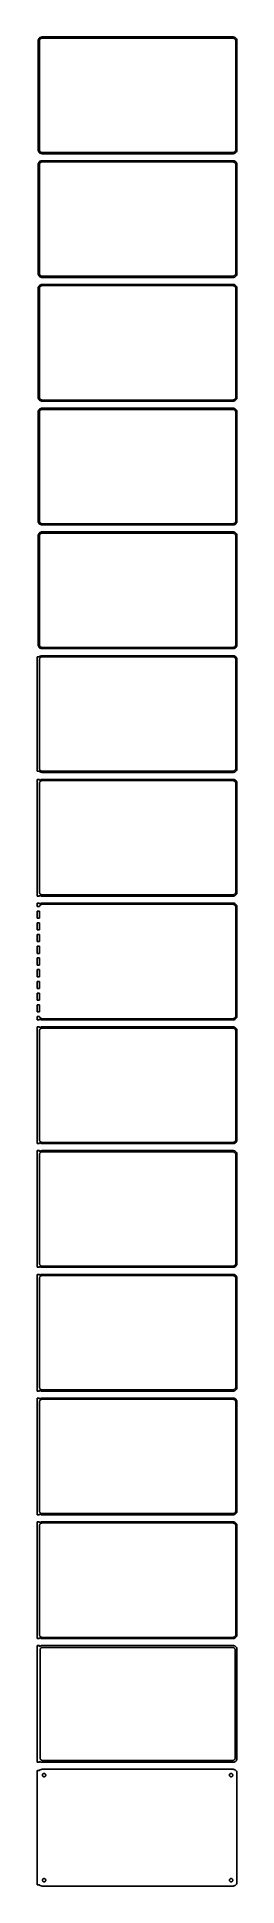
# Model space of a CAD drawing. Header units: metres. Extents: x -129 to 128, y 2310 to 4686.
import ezdxf

# ---------------------------------------------------------------- set-up
doc = ezdxf.new("R2010")
doc.units = ezdxf.units.M

msp = doc.modelspace()

# ---------------------------------------------------------------- linework, layer by layer
for p, q in [((-127.461, 4681.63), (-127.5, 4681)), ((-127.5, 4681), (-127.5, 4541)), ((-127.343, 4682.24), (-127.461, 4681.63)), ((-127.149, 4682.84), (-127.343, 4682.24)), ((-126.882, 4683.41), (-127.149, 4682.84)), ((-126.545, 4683.94), (-126.882, 4683.41)), ((-126.145, 4684.42), (-126.545, 4683.94)), ((-125.687, 4684.85), (-126.145, 4684.42)), ((-126, 4680.5), (-125.968, 4681)), ((-125.968, 4681), (-125.874, 4681.49)), ((-125.874, 4681.49), (-125.719, 4681.97)), ((-125.719, 4681.97), (-125.505, 4682.43)), ((-125.179, 4685.22), (-125.687, 4684.85)), ((-125.505, 4682.43), (-125.236, 4682.85)), ((-125.236, 4682.85), (-124.916, 4683.24)), ((-124.629, 4685.52), (-125.179, 4685.22)), ((-124.916, 4683.24), (-124.55, 4683.58)), ((-124.045, 4685.76), (-124.629, 4685.52)), ((-124.55, 4683.58), (-124.143, 4683.88)), ((-124.143, 4683.88), (-123.703, 4684.12)), ((-123.437, 4685.91), (-124.045, 4685.76)), ((-123.703, 4684.12), (-123.236, 4684.3)), ((-122.814, 4685.99), (-123.437, 4685.91)), ((-123.236, 4684.3), (-122.75, 4684.43)), ((122.814, 4685.99), (-122.814, 4685.99)), ((-122.75, 4684.43), (-122.251, 4684.49)), ((-122.251, 4684.49), (122.251, 4684.49)), ((122.251, 4684.49), (122.75, 4684.43)), ((122.75, 4684.43), (123.236, 4684.3)), ((123.437, 4685.91), (122.814, 4685.99)), ((123.236, 4684.3), (123.703, 4684.12)), ((124.045, 4685.76), (123.437, 4685.91)), ((123.703, 4684.12), (124.143, 4683.88)), ((124.629, 4685.52), (124.045, 4685.76)), ((124.143, 4683.88), (124.55, 4683.58)), ((124.55, 4683.58), (124.916, 4683.24)), ((125.179, 4685.22), (124.629, 4685.52)), ((124.916, 4683.24), (125.236, 4682.85)), ((125.687, 4684.85), (125.179, 4685.22)), ((125.236, 4682.85), (125.505, 4682.43)), ((125.505, 4682.43), (125.719, 4681.97)), ((126.145, 4684.42), (125.687, 4684.85)), ((125.719, 4681.97), (125.874, 4681.49)), ((125.874, 4681.49), (125.968, 4681)), ((125.968, 4681), (126, 4680.5)), ((126.545, 4683.94), (126.145, 4684.42)), ((126.882, 4683.41), (126.545, 4683.94)), ((127.149, 4682.84), (126.882, 4683.41)), ((127.343, 4682.24), (127.149, 4682.84)), ((127.461, 4681.63), (127.343, 4682.24)), ((127.5, 4681), (127.461, 4681.63)), ((127.5, 4541), (127.5, 4681)), ((-126, 4541.5), (-126, 4680.5)), ((126, 4680.5), (126, 4541.5)), ((-127.5, 4541), (-127.461, 4540.37)), ((-127.461, 4540.37), (-127.343, 4539.76)), ((-127.343, 4539.76), (-127.149, 4539.16)), ((-127.149, 4539.16), (-126.882, 4538.59)), ((-126.882, 4538.59), (-126.545, 4538.06)), ((-125.968, 4541), (-126, 4541.5)), ((-125.874, 4540.51), (-125.968, 4541)), ((-125.719, 4540.03), (-125.874, 4540.51)), ((-125.505, 4539.57), (-125.719, 4540.03)), ((-125.236, 4539.15), (-125.505, 4539.57)), ((-124.916, 4538.76), (-125.236, 4539.15)), ((-124.55, 4538.42), (-124.916, 4538.76)), ((-124.143, 4538.12), (-124.55, 4538.42)), ((124.55, 4538.42), (124.143, 4538.12)), ((124.916, 4538.76), (124.55, 4538.42)), ((125.236, 4539.15), (124.916, 4538.76)), ((125.505, 4539.57), (125.236, 4539.15)), ((125.719, 4540.03), (125.505, 4539.57)), ((125.874, 4540.51), (125.719, 4540.03)), ((125.968, 4541), (125.874, 4540.51)), ((126, 4541.5), (125.968, 4541)), ((126.545, 4538.06), (126.882, 4538.59)), ((126.882, 4538.59), (127.149, 4539.16)), ((127.149, 4539.16), (127.343, 4539.76)), ((127.343, 4539.76), (127.461, 4540.37)), ((127.461, 4540.37), (127.5, 4541)), ((-127.461, 4522.63), (-127.5, 4522)), ((-127.5, 4522), (-127.5, 4382)), ((-127.343, 4523.24), (-127.461, 4522.63)), ((-127.149, 4523.84), (-127.343, 4523.24)), ((-126.882, 4524.41), (-127.149, 4523.84)), ((-126.545, 4524.94), (-126.882, 4524.41)), ((-126.545, 4538.06), (-126.145, 4537.58)), ((-126.145, 4525.42), (-126.545, 4524.94)), ((-126.145, 4537.58), (-125.687, 4537.15)), ((-125.687, 4525.85), (-126.145, 4525.42)), ((-126, 4521.5), (-125.968, 4522)), ((-126, 4382.5), (-126, 4521.5)), ((-125.968, 4522), (-125.874, 4522.49)), ((-125.874, 4522.49), (-125.719, 4522.97)), ((-125.719, 4522.97), (-125.505, 4523.43)), ((-125.687, 4537.15), (-125.179, 4536.78)), ((-125.179, 4526.22), (-125.687, 4525.85)), ((-125.505, 4523.43), (-125.236, 4523.85)), ((-125.236, 4523.85), (-124.916, 4524.24)), ((-125.179, 4536.78), (-124.629, 4536.48)), ((-124.629, 4526.52), (-125.179, 4526.22)), ((-124.916, 4524.24), (-124.55, 4524.58)), ((-124.629, 4536.48), (-124.045, 4536.24)), ((-124.045, 4526.76), (-124.629, 4526.52)), ((-124.55, 4524.58), (-124.143, 4524.88)), ((-123.703, 4537.88), (-124.143, 4538.12)), ((-124.143, 4524.88), (-123.703, 4525.12)), ((-124.045, 4536.24), (-123.437, 4536.09)), ((-123.437, 4526.91), (-124.045, 4526.76)), ((-123.236, 4537.7), (-123.703, 4537.88)), ((-123.703, 4525.12), (-123.236, 4525.3)), ((-123.437, 4536.09), (-122.814, 4536.01)), ((-122.814, 4526.99), (-123.437, 4526.91)), ((-122.75, 4537.57), (-123.236, 4537.7)), ((-123.236, 4525.3), (-122.75, 4525.43)), ((-122.814, 4536.01), (122.814, 4536.01)), ((122.814, 4526.99), (-122.814, 4526.99)), ((-122.251, 4537.51), (-122.75, 4537.57)), ((-122.75, 4525.43), (-122.251, 4525.49)), ((122.251, 4537.51), (-122.251, 4537.51)), ((-122.251, 4525.49), (122.251, 4525.49)), ((122.75, 4537.57), (122.251, 4537.51)), ((122.251, 4525.49), (122.75, 4525.43)), ((123.236, 4537.7), (122.75, 4537.57)), ((122.75, 4525.43), (123.236, 4525.3)), ((122.814, 4536.01), (123.437, 4536.09)), ((123.437, 4526.91), (122.814, 4526.99)), ((123.703, 4537.88), (123.236, 4537.7)), ((123.236, 4525.3), (123.703, 4525.12)), ((123.437, 4536.09), (124.045, 4536.24)), ((124.045, 4526.76), (123.437, 4526.91)), ((124.143, 4538.12), (123.703, 4537.88)), ((123.703, 4525.12), (124.143, 4524.88)), ((124.045, 4536.24), (124.629, 4536.48)), ((124.629, 4526.52), (124.045, 4526.76)), ((124.143, 4524.88), (124.55, 4524.58)), ((124.55, 4524.58), (124.916, 4524.24)), ((124.629, 4536.48), (125.179, 4536.78)), ((125.179, 4526.22), (124.629, 4526.52)), ((124.916, 4524.24), (125.236, 4523.85)), ((125.179, 4536.78), (125.687, 4537.15)), ((125.687, 4525.85), (125.179, 4526.22)), ((125.236, 4523.85), (125.505, 4523.43)), ((125.505, 4523.43), (125.719, 4522.97)), ((125.687, 4537.15), (126.145, 4537.58)), ((126.145, 4525.42), (125.687, 4525.85)), ((125.719, 4522.97), (125.874, 4522.49)), ((125.874, 4522.49), (125.968, 4522)), ((125.968, 4522), (126, 4521.5)), ((126, 4521.5), (126, 4382.5)), ((126.145, 4537.58), (126.545, 4538.06)), ((126.545, 4524.94), (126.145, 4525.42)), ((126.882, 4524.41), (126.545, 4524.94)), ((127.149, 4523.84), (126.882, 4524.41)), ((127.343, 4523.24), (127.149, 4523.84)), ((127.461, 4522.63), (127.343, 4523.24)), ((127.5, 4522), (127.461, 4522.63)), ((127.5, 4382), (127.5, 4522)), ((-127.5, 4382), (-127.461, 4381.37)), ((-127.461, 4381.37), (-127.343, 4380.76)), ((-127.343, 4380.76), (-127.149, 4380.16)), ((-127.149, 4380.16), (-126.882, 4379.59)), ((-126.882, 4379.59), (-126.545, 4379.06)), ((-126.545, 4379.06), (-126.145, 4378.58)), ((-126.145, 4378.58), (-125.687, 4378.15)), ((-125.968, 4382), (-126, 4382.5)), ((-125.874, 4381.51), (-125.968, 4382)), ((-125.719, 4381.03), (-125.874, 4381.51)), ((-125.505, 4380.57), (-125.719, 4381.03)), ((-125.687, 4378.15), (-125.179, 4377.78)), ((-125.236, 4380.15), (-125.505, 4380.57)), ((-124.916, 4379.76), (-125.236, 4380.15)), ((-125.179, 4377.78), (-124.629, 4377.48)), ((-124.55, 4379.42), (-124.916, 4379.76)), ((-124.629, 4377.48), (-124.045, 4377.24)), ((-124.143, 4379.12), (-124.55, 4379.42)), ((-123.703, 4378.88), (-124.143, 4379.12)), ((-124.045, 4377.24), (-123.437, 4377.09)), ((-123.236, 4378.7), (-123.703, 4378.88)), ((-123.437, 4377.09), (-122.814, 4377.01)), ((-122.75, 4378.57), (-123.236, 4378.7)), ((-122.814, 4377.01), (122.814, 4377.01)), ((-122.251, 4378.51), (-122.75, 4378.57)), ((122.251, 4378.51), (-122.251, 4378.51)), ((122.75, 4378.57), (122.251, 4378.51)), ((123.236, 4378.7), (122.75, 4378.57)), ((122.814, 4377.01), (123.437, 4377.09)), ((123.703, 4378.88), (123.236, 4378.7)), ((123.437, 4377.09), (124.045, 4377.24)), ((124.143, 4379.12), (123.703, 4378.88)), ((124.045, 4377.24), (124.629, 4377.48)), ((124.55, 4379.42), (124.143, 4379.12)), ((124.916, 4379.76), (124.55, 4379.42)), ((124.629, 4377.48), (125.179, 4377.78)), ((125.236, 4380.15), (124.916, 4379.76)), ((125.179, 4377.78), (125.687, 4378.15)), ((125.505, 4380.57), (125.236, 4380.15)), ((125.719, 4381.03), (125.505, 4380.57)), ((125.687, 4378.15), (126.145, 4378.58)), ((125.874, 4381.51), (125.719, 4381.03)), ((125.968, 4382), (125.874, 4381.51)), ((126, 4382.5), (125.968, 4382)), ((126.145, 4378.58), (126.545, 4379.06)), ((126.545, 4379.06), (126.882, 4379.59)), ((126.882, 4379.59), (127.149, 4380.16)), ((127.149, 4380.16), (127.343, 4380.76)), ((127.343, 4380.76), (127.461, 4381.37)), ((127.461, 4381.37), (127.5, 4382)), ((-127.461, 4363.63), (-127.5, 4363)), ((-127.5, 4363), (-127.5, 4223)), ((-127.343, 4364.24), (-127.461, 4363.63)), ((-127.149, 4364.84), (-127.343, 4364.24)), ((-126.882, 4365.41), (-127.149, 4364.84)), ((-126.545, 4365.94), (-126.882, 4365.41)), ((-126.145, 4366.42), (-126.545, 4365.94)), ((-125.687, 4366.85), (-126.145, 4366.42)), ((-126, 4362.5), (-125.968, 4363)), ((-126, 4223.5), (-126, 4362.5)), ((-125.968, 4363), (-125.874, 4363.49)), ((-125.874, 4363.49), (-125.719, 4363.97)), ((-125.719, 4363.97), (-125.505, 4364.43)), ((-125.179, 4367.22), (-125.687, 4366.85)), ((-125.505, 4364.43), (-125.236, 4364.85)), ((-125.236, 4364.85), (-124.916, 4365.24)), ((-124.629, 4367.52), (-125.179, 4367.22)), ((-124.916, 4365.24), (-124.55, 4365.58)), ((-124.045, 4367.76), (-124.629, 4367.52)), ((-124.55, 4365.58), (-124.143, 4365.88)), ((-124.143, 4365.88), (-123.703, 4366.12)), ((-123.437, 4367.91), (-124.045, 4367.76)), ((-123.703, 4366.12), (-123.236, 4366.3)), ((-122.814, 4367.99), (-123.437, 4367.91)), ((-123.236, 4366.3), (-122.75, 4366.43)), ((122.814, 4367.99), (-122.814, 4367.99)), ((-122.75, 4366.43), (-122.251, 4366.49)), ((-122.251, 4366.49), (122.251, 4366.49)), ((122.251, 4366.49), (122.75, 4366.43)), ((122.75, 4366.43), (123.236, 4366.3)), ((123.437, 4367.91), (122.814, 4367.99)), ((123.236, 4366.3), (123.703, 4366.12)), ((124.045, 4367.76), (123.437, 4367.91)), ((123.703, 4366.12), (124.143, 4365.88)), ((124.629, 4367.52), (124.045, 4367.76)), ((124.143, 4365.88), (124.55, 4365.58)), ((124.55, 4365.58), (124.916, 4365.24)), ((125.179, 4367.22), (124.629, 4367.52)), ((124.916, 4365.24), (125.236, 4364.85)), ((125.687, 4366.85), (125.179, 4367.22)), ((125.236, 4364.85), (125.505, 4364.43)), ((125.505, 4364.43), (125.719, 4363.97)), ((126.145, 4366.42), (125.687, 4366.85)), ((125.719, 4363.97), (125.874, 4363.49)), ((125.874, 4363.49), (125.968, 4363)), ((125.968, 4363), (126, 4362.5)), ((126, 4362.5), (126, 4223.5)), ((126.545, 4365.94), (126.145, 4366.42)), ((126.882, 4365.41), (126.545, 4365.94)), ((127.149, 4364.84), (126.882, 4365.41)), ((127.343, 4364.24), (127.149, 4364.84)), ((127.461, 4363.63), (127.343, 4364.24)), ((127.5, 4363), (127.461, 4363.63)), ((127.5, 4223), (127.5, 4363)), ((-127.5, 4223), (-127.461, 4222.37)), ((-127.461, 4222.37), (-127.343, 4221.76)), ((-127.343, 4221.76), (-127.149, 4221.16)), ((-127.149, 4205.84), (-127.343, 4205.24)), ((-127.149, 4221.16), (-126.882, 4220.59)), ((-126.882, 4206.41), (-127.149, 4205.84)), ((-126.882, 4220.59), (-126.545, 4220.06)), ((-126.545, 4206.94), (-126.882, 4206.41)), ((-126.545, 4220.06), (-126.145, 4219.58)), ((-126.145, 4207.42), (-126.545, 4206.94)), ((-126.145, 4219.58), (-125.687, 4219.15)), ((-125.687, 4207.85), (-126.145, 4207.42)), ((-125.968, 4223), (-126, 4223.5)), ((-125.874, 4222.51), (-125.968, 4223)), ((-125.719, 4222.03), (-125.874, 4222.51)), ((-125.505, 4221.57), (-125.719, 4222.03)), ((-125.687, 4219.15), (-125.179, 4218.78)), ((-125.179, 4208.22), (-125.687, 4207.85)), ((-125.236, 4221.15), (-125.505, 4221.57)), ((-125.505, 4205.43), (-125.236, 4205.85)), ((-124.916, 4220.76), (-125.236, 4221.15)), ((-125.236, 4205.85), (-124.916, 4206.24)), ((-125.179, 4218.78), (-124.629, 4218.48)), ((-124.629, 4208.52), (-125.179, 4208.22)), ((-124.55, 4220.42), (-124.916, 4220.76)), ((-124.916, 4206.24), (-124.55, 4206.58)), ((-124.629, 4218.48), (-124.045, 4218.24)), ((-124.045, 4208.76), (-124.629, 4208.52)), ((-124.143, 4220.12), (-124.55, 4220.42)), ((-124.55, 4206.58), (-124.143, 4206.88)), ((-123.703, 4219.88), (-124.143, 4220.12)), ((-124.143, 4206.88), (-123.703, 4207.12)), ((-124.045, 4218.24), (-123.437, 4218.09)), ((-123.437, 4208.91), (-124.045, 4208.76)), ((-123.236, 4219.7), (-123.703, 4219.88)), ((-123.703, 4207.12), (-123.236, 4207.3)), ((-123.437, 4218.09), (-122.814, 4218.01)), ((-122.814, 4208.99), (-123.437, 4208.91)), ((-122.75, 4219.57), (-123.236, 4219.7)), ((-123.236, 4207.3), (-122.75, 4207.43)), ((-122.814, 4218.01), (122.814, 4218.01)), ((122.814, 4208.99), (-122.814, 4208.99)), ((-122.251, 4219.51), (-122.75, 4219.57)), ((-122.75, 4207.43), (-122.251, 4207.49)), ((122.251, 4219.51), (-122.251, 4219.51)), ((-122.251, 4207.49), (122.251, 4207.49)), ((122.75, 4219.57), (122.251, 4219.51)), ((122.251, 4207.49), (122.75, 4207.43)), ((123.236, 4219.7), (122.75, 4219.57)), ((122.75, 4207.43), (123.236, 4207.3)), ((122.814, 4218.01), (123.437, 4218.09)), ((123.437, 4208.91), (122.814, 4208.99)), ((123.703, 4219.88), (123.236, 4219.7)), ((123.236, 4207.3), (123.703, 4207.12)), ((123.437, 4218.09), (124.045, 4218.24)), ((124.045, 4208.76), (123.437, 4208.91)), ((124.143, 4220.12), (123.703, 4219.88)), ((123.703, 4207.12), (124.143, 4206.88)), ((124.045, 4218.24), (124.629, 4218.48)), ((124.629, 4208.52), (124.045, 4208.76)), ((124.55, 4220.42), (124.143, 4220.12)), ((124.143, 4206.88), (124.55, 4206.58)), ((124.916, 4220.76), (124.55, 4220.42)), ((124.55, 4206.58), (124.916, 4206.24)), ((124.629, 4218.48), (125.179, 4218.78)), ((125.179, 4208.22), (124.629, 4208.52)), ((125.236, 4221.15), (124.916, 4220.76)), ((124.916, 4206.24), (125.236, 4205.85)), ((125.179, 4218.78), (125.687, 4219.15)), ((125.687, 4207.85), (125.179, 4208.22)), ((125.505, 4221.57), (125.236, 4221.15)), ((125.236, 4205.85), (125.505, 4205.43)), ((125.719, 4222.03), (125.505, 4221.57)), ((125.687, 4219.15), (126.145, 4219.58)), ((126.145, 4207.42), (125.687, 4207.85)), ((125.874, 4222.51), (125.719, 4222.03)), ((125.968, 4223), (125.874, 4222.51)), ((126, 4223.5), (125.968, 4223)), ((126.145, 4219.58), (126.545, 4220.06)), ((126.545, 4206.94), (126.145, 4207.42)), ((126.545, 4220.06), (126.882, 4220.59)), ((126.882, 4206.41), (126.545, 4206.94)), ((126.882, 4220.59), (127.149, 4221.16)), ((127.149, 4205.84), (126.882, 4206.41)), ((127.149, 4221.16), (127.343, 4221.76)), ((127.343, 4205.24), (127.149, 4205.84)), ((127.343, 4221.76), (127.461, 4222.37)), ((127.461, 4222.37), (127.5, 4223)), ((-127.461, 4204.63), (-127.5, 4204)), ((-127.5, 4204), (-127.5, 4064)), ((-127.343, 4205.24), (-127.461, 4204.63)), ((-126, 4203.5), (-125.968, 4204)), ((-126, 4064.5), (-126, 4203.5)), ((-125.968, 4204), (-125.874, 4204.49)), ((-125.874, 4204.49), (-125.719, 4204.97)), ((-125.719, 4204.97), (-125.505, 4205.43)), ((125.505, 4205.43), (125.719, 4204.97)), ((125.719, 4204.97), (125.874, 4204.49)), ((125.874, 4204.49), (125.968, 4204)), ((125.968, 4204), (126, 4203.5)), ((126, 4203.5), (126, 4064.5)), ((127.461, 4204.63), (127.343, 4205.24)), ((127.5, 4204), (127.461, 4204.63)), ((127.5, 4064), (127.5, 4204)), ((-127.5, 4064), (-127.461, 4063.37)), ((-127.461, 4063.37), (-127.343, 4062.76)), ((-125.968, 4064), (-126, 4064.5)), ((-125.874, 4063.51), (-125.968, 4064)), ((-125.719, 4063.03), (-125.874, 4063.51)), ((-125.505, 4062.57), (-125.719, 4063.03)), ((125.719, 4063.03), (125.505, 4062.57)), ((125.874, 4063.51), (125.719, 4063.03)), ((125.968, 4064), (125.874, 4063.51)), ((126, 4064.5), (125.968, 4064)), ((127.343, 4062.76), (127.461, 4063.37)), ((127.461, 4063.37), (127.5, 4064)), ((-127.461, 4045.63), (-127.5, 4045)), ((-127.5, 4045), (-127.5, 3905)), ((-127.343, 4046.24), (-127.461, 4045.63)), ((-127.343, 4062.76), (-127.149, 4062.16)), ((-127.149, 4046.84), (-127.343, 4046.24)), ((-127.149, 4062.16), (-126.882, 4061.59)), ((-126.882, 4047.41), (-127.149, 4046.84)), ((-126.882, 4061.59), (-126.545, 4061.06)), ((-126.545, 4047.94), (-126.882, 4047.41)), ((-126.545, 4061.06), (-126.145, 4060.58)), ((-126.145, 4048.42), (-126.545, 4047.94)), ((-126.145, 4060.58), (-125.687, 4060.15)), ((-125.687, 4048.85), (-126.145, 4048.42)), ((-126, 4044.5), (-125.968, 4045)), ((-126, 3905.5), (-126, 4044.5)), ((-125.968, 4045), (-125.874, 4045.49)), ((-125.874, 4045.49), (-125.719, 4045.97)), ((-125.719, 4045.97), (-125.505, 4046.43)), ((-125.687, 4060.15), (-125.179, 4059.78)), ((-125.179, 4049.22), (-125.687, 4048.85)), ((-125.236, 4062.15), (-125.505, 4062.57)), ((-125.505, 4046.43), (-125.236, 4046.85)), ((-124.916, 4061.76), (-125.236, 4062.15)), ((-125.236, 4046.85), (-124.916, 4047.24)), ((-125.179, 4059.78), (-124.629, 4059.48)), ((-124.629, 4049.52), (-125.179, 4049.22)), ((-124.55, 4061.42), (-124.916, 4061.76)), ((-124.916, 4047.24), (-124.55, 4047.58)), ((-124.629, 4059.48), (-124.045, 4059.24)), ((-124.045, 4049.76), (-124.629, 4049.52)), ((-124.143, 4061.12), (-124.55, 4061.42)), ((-124.55, 4047.58), (-124.143, 4047.88)), ((-123.703, 4060.88), (-124.143, 4061.12)), ((-124.143, 4047.88), (-123.703, 4048.12)), ((-124.045, 4059.24), (-123.437, 4059.09)), ((-123.437, 4049.91), (-124.045, 4049.76)), ((-123.236, 4060.7), (-123.703, 4060.88)), ((-123.703, 4048.12), (-123.236, 4048.3)), ((-123.437, 4059.09), (-122.814, 4059.01)), ((-122.814, 4049.99), (-123.437, 4049.91)), ((-122.75, 4060.57), (-123.236, 4060.7)), ((-123.236, 4048.3), (-122.75, 4048.43)), ((-122.814, 4059.01), (122.814, 4059.01)), ((122.814, 4049.99), (-122.814, 4049.99)), ((-122.251, 4060.51), (-122.75, 4060.57)), ((-122.75, 4048.43), (-122.251, 4048.49)), ((122.251, 4060.51), (-122.251, 4060.51)), ((-122.251, 4048.49), (122.251, 4048.49)), ((122.75, 4060.57), (122.251, 4060.51)), ((122.251, 4048.49), (122.75, 4048.43)), ((123.236, 4060.7), (122.75, 4060.57)), ((122.75, 4048.43), (123.236, 4048.3)), ((122.814, 4059.01), (123.437, 4059.09)), ((123.437, 4049.91), (122.814, 4049.99)), ((123.703, 4060.88), (123.236, 4060.7)), ((123.236, 4048.3), (123.703, 4048.12)), ((123.437, 4059.09), (124.045, 4059.24)), ((124.045, 4049.76), (123.437, 4049.91)), ((124.143, 4061.12), (123.703, 4060.88)), ((123.703, 4048.12), (124.143, 4047.88)), ((124.045, 4059.24), (124.629, 4059.48)), ((124.629, 4049.52), (124.045, 4049.76)), ((124.55, 4061.42), (124.143, 4061.12)), ((124.143, 4047.88), (124.55, 4047.58)), ((124.916, 4061.76), (124.55, 4061.42)), ((124.55, 4047.58), (124.916, 4047.24)), ((124.629, 4059.48), (125.179, 4059.78)), ((125.179, 4049.22), (124.629, 4049.52)), ((125.236, 4062.15), (124.916, 4061.76)), ((124.916, 4047.24), (125.236, 4046.85)), ((125.179, 4059.78), (125.687, 4060.15)), ((125.687, 4048.85), (125.179, 4049.22)), ((125.505, 4062.57), (125.236, 4062.15)), ((125.236, 4046.85), (125.505, 4046.43)), ((125.505, 4046.43), (125.719, 4045.97)), ((125.687, 4060.15), (126.145, 4060.58)), ((126.145, 4048.42), (125.687, 4048.85)), ((125.719, 4045.97), (125.874, 4045.49)), ((125.874, 4045.49), (125.968, 4045)), ((125.968, 4045), (126, 4044.5)), ((126, 4044.5), (126, 3905.5)), ((126.145, 4060.58), (126.545, 4061.06)), ((126.545, 4047.94), (126.145, 4048.42)), ((126.545, 4061.06), (126.882, 4061.59)), ((126.882, 4047.41), (126.545, 4047.94)), ((126.882, 4061.59), (127.149, 4062.16)), ((127.149, 4046.84), (126.882, 4047.41)), ((127.149, 4062.16), (127.343, 4062.76)), ((127.343, 4046.24), (127.149, 4046.84)), ((127.461, 4045.63), (127.343, 4046.24)), ((127.5, 4045), (127.461, 4045.63)), ((127.5, 3905), (127.5, 4045)), ((-127.5, 3905), (-127.461, 3904.37)), ((-127.461, 3904.37), (-127.343, 3903.76)), ((-127.343, 3903.76), (-127.149, 3903.16)), ((-127.149, 3903.16), (-126.882, 3902.59)), ((-126.882, 3902.59), (-126.545, 3902.06)), ((-126.545, 3902.06), (-126.145, 3901.58)), ((-126.145, 3901.58), (-125.687, 3901.15)), ((-125.968, 3905), (-126, 3905.5)), ((-125.874, 3904.51), (-125.968, 3905)), ((-125.719, 3904.03), (-125.874, 3904.51)), ((-125.505, 3903.57), (-125.719, 3904.03)), ((-125.687, 3901.15), (-125.179, 3900.78)), ((-125.236, 3903.15), (-125.505, 3903.57)), ((-124.916, 3902.76), (-125.236, 3903.15)), ((-125.179, 3900.78), (-124.629, 3900.48)), ((-124.55, 3902.42), (-124.916, 3902.76)), ((-124.629, 3900.48), (-124.045, 3900.24)), ((-124.143, 3902.12), (-124.55, 3902.42)), ((-123.703, 3901.88), (-124.143, 3902.12)), ((-124.045, 3900.24), (-123.437, 3900.09)), ((-123.236, 3901.7), (-123.703, 3901.88)), ((-123.437, 3900.09), (-122.814, 3900.01)), ((-122.75, 3901.57), (-123.236, 3901.7)), ((-122.814, 3900.01), (122.814, 3900.01)), ((-122.251, 3901.51), (-122.75, 3901.57)), ((122.251, 3901.51), (-122.251, 3901.51)), ((122.75, 3901.57), (122.251, 3901.51)), ((123.236, 3901.7), (122.75, 3901.57)), ((122.814, 3900.01), (123.437, 3900.09)), ((123.703, 3901.88), (123.236, 3901.7)), ((123.437, 3900.09), (124.045, 3900.24)), ((124.143, 3902.12), (123.703, 3901.88)), ((124.045, 3900.24), (124.629, 3900.48)), ((124.55, 3902.42), (124.143, 3902.12)), ((124.916, 3902.76), (124.55, 3902.42)), ((124.629, 3900.48), (125.179, 3900.78)), ((125.236, 3903.15), (124.916, 3902.76)), ((125.179, 3900.78), (125.687, 3901.15)), ((125.505, 3903.57), (125.236, 3903.15)), ((125.719, 3904.03), (125.505, 3903.57)), ((125.687, 3901.15), (126.145, 3901.58)), ((125.874, 3904.51), (125.719, 3904.03)), ((125.968, 3905), (125.874, 3904.51)), ((126, 3905.5), (125.968, 3905)), ((126.145, 3901.58), (126.545, 3902.06)), ((126.545, 3902.06), (126.882, 3902.59)), ((126.882, 3902.59), (127.149, 3903.16)), ((127.149, 3903.16), (127.343, 3903.76)), ((127.343, 3903.76), (127.461, 3904.37)), ((127.461, 3904.37), (127.5, 3905)), ((-126, 3889.56), (-129, 3889.56)), ((-129, 3889.56), (-129, 3742.44)), ((-125.687, 3889.85), (-126, 3889.56)), ((-126, 3885.5), (-125.968, 3886)), ((-126, 3746.5), (-126, 3885.5)), ((-125.968, 3886), (-125.874, 3886.49)), ((-125.874, 3886.49), (-125.719, 3886.97)), ((-125.719, 3886.97), (-125.505, 3887.43)), ((-125.179, 3890.22), (-125.687, 3889.85)), ((-125.505, 3887.43), (-125.236, 3887.85)), ((-125.236, 3887.85), (-124.916, 3888.24)), ((-124.629, 3890.52), (-125.179, 3890.22)), ((-124.916, 3888.24), (-124.55, 3888.58)), ((-124.045, 3890.76), (-124.629, 3890.52)), ((-124.55, 3888.58), (-124.143, 3888.88)), ((-124.143, 3888.88), (-123.703, 3889.12)), ((-123.437, 3890.91), (-124.045, 3890.76)), ((-123.703, 3889.12), (-123.236, 3889.3)), ((-122.814, 3890.99), (-123.437, 3890.91)), ((-123.236, 3889.3), (-122.75, 3889.43)), ((122.814, 3890.99), (-122.814, 3890.99)), ((-122.75, 3889.43), (-122.251, 3889.49)), ((-122.251, 3889.49), (122.251, 3889.49)), ((122.251, 3889.49), (122.75, 3889.43)), ((122.75, 3889.43), (123.236, 3889.3)), ((123.437, 3890.91), (122.814, 3890.99)), ((123.236, 3889.3), (123.703, 3889.12)), ((124.045, 3890.76), (123.437, 3890.91)), ((123.703, 3889.12), (124.143, 3888.88)), ((124.629, 3890.52), (124.045, 3890.76)), ((124.143, 3888.88), (124.55, 3888.58)), ((124.55, 3888.58), (124.916, 3888.24)), ((125.179, 3890.22), (124.629, 3890.52)), ((124.916, 3888.24), (125.236, 3887.85)), ((125.687, 3889.85), (125.179, 3890.22)), ((125.236, 3887.85), (125.505, 3887.43)), ((125.505, 3887.43), (125.719, 3886.97)), ((126.145, 3889.42), (125.687, 3889.85)), ((125.719, 3886.97), (125.874, 3886.49)), ((125.874, 3886.49), (125.968, 3886)), ((125.968, 3886), (126, 3885.5)), ((126, 3885.5), (126, 3746.5)), ((126.545, 3888.94), (126.145, 3889.42)), ((126.882, 3888.41), (126.545, 3888.94)), ((127.149, 3887.84), (126.882, 3888.41)), ((127.343, 3887.24), (127.149, 3887.84)), ((127.461, 3886.63), (127.343, 3887.24)), ((127.5, 3886), (127.461, 3886.63)), ((127.5, 3746), (127.5, 3886)), ((-129, 3742.44), (-126, 3742.44)), ((-126, 3731.97), (-129, 3731.97)), ((-129, 3731.97), (-129, 3582.03)), ((-125.968, 3746), (-126, 3746.5)), ((-126, 3742.44), (-125.687, 3742.15)), ((-126, 3730.56), (-126, 3731.97)), ((-125.687, 3730.85), (-126, 3730.56)), ((-125.874, 3745.51), (-125.968, 3746)), ((-125.719, 3745.03), (-125.874, 3745.51)), ((-125.505, 3744.57), (-125.719, 3745.03)), ((-125.687, 3742.15), (-125.179, 3741.78)), ((-125.179, 3731.22), (-125.687, 3730.85)), ((-125.236, 3744.15), (-125.505, 3744.57)), ((-124.916, 3743.76), (-125.236, 3744.15)), ((-125.179, 3741.78), (-124.629, 3741.48)), ((-124.629, 3731.52), (-125.179, 3731.22)), ((-124.55, 3743.42), (-124.916, 3743.76)), ((-124.629, 3741.48), (-124.045, 3741.24)), ((-124.045, 3731.76), (-124.629, 3731.52)), ((-124.143, 3743.12), (-124.55, 3743.42)), ((-123.703, 3742.88), (-124.143, 3743.12)), ((-124.045, 3741.24), (-123.437, 3741.09)), ((-123.437, 3731.91), (-124.045, 3731.76)), ((-123.236, 3742.7), (-123.703, 3742.88)), ((-123.703, 3730.12), (-123.236, 3730.3)), ((-123.437, 3741.09), (-122.814, 3741.01)), ((-122.814, 3731.99), (-123.437, 3731.91)), ((-122.75, 3742.57), (-123.236, 3742.7)), ((-123.236, 3730.3), (-122.75, 3730.43)), ((-122.814, 3741.01), (122.814, 3741.01)), ((122.814, 3731.99), (-122.814, 3731.99)), ((-122.251, 3742.51), (-122.75, 3742.57)), ((-122.75, 3730.43), (-122.251, 3730.49)), ((122.251, 3742.51), (-122.251, 3742.51)), ((-122.251, 3730.49), (122.251, 3730.49)), ((122.75, 3742.57), (122.251, 3742.51)), ((122.251, 3730.49), (122.75, 3730.43)), ((123.236, 3742.7), (122.75, 3742.57)), ((122.75, 3730.43), (123.236, 3730.3)), ((122.814, 3741.01), (123.437, 3741.09)), ((123.437, 3731.91), (122.814, 3731.99)), ((123.703, 3742.88), (123.236, 3742.7)), ((123.236, 3730.3), (123.703, 3730.12)), ((123.437, 3741.09), (124.045, 3741.24)), ((124.045, 3731.76), (123.437, 3731.91)), ((124.143, 3743.12), (123.703, 3742.88)), ((124.045, 3741.24), (124.629, 3741.48)), ((124.629, 3731.52), (124.045, 3731.76)), ((124.55, 3743.42), (124.143, 3743.12)), ((124.916, 3743.76), (124.55, 3743.42)), ((124.629, 3741.48), (125.179, 3741.78)), ((125.179, 3731.22), (124.629, 3731.52)), ((125.236, 3744.15), (124.916, 3743.76)), ((125.179, 3741.78), (125.687, 3742.15)), ((125.687, 3730.85), (125.179, 3731.22)), ((125.505, 3744.57), (125.236, 3744.15)), ((125.719, 3745.03), (125.505, 3744.57)), ((125.687, 3742.15), (126.145, 3742.58)), ((126.145, 3730.42), (125.687, 3730.85)), ((125.874, 3745.51), (125.719, 3745.03)), ((125.968, 3746), (125.874, 3745.51)), ((126, 3746.5), (125.968, 3746)), ((126.145, 3742.58), (126.545, 3743.06)), ((126.545, 3729.94), (126.145, 3730.42)), ((126.545, 3743.06), (126.882, 3743.59)), ((126.882, 3743.59), (127.149, 3744.16)), ((127.149, 3744.16), (127.343, 3744.76)), ((127.343, 3744.76), (127.461, 3745.37)), ((127.461, 3745.37), (127.5, 3746)), ((-126, 3726.5), (-125.968, 3727)), ((-126, 3587.5), (-126, 3726.5)), ((-125.968, 3727), (-125.874, 3727.49)), ((-125.874, 3727.49), (-125.719, 3727.97)), ((-125.719, 3727.97), (-125.505, 3728.43)), ((-125.505, 3728.43), (-125.236, 3728.85)), ((-125.236, 3728.85), (-124.916, 3729.24)), ((-124.916, 3729.24), (-124.55, 3729.58)), ((-124.55, 3729.58), (-124.143, 3729.88)), ((-124.143, 3729.88), (-123.703, 3730.12)), ((123.703, 3730.12), (124.143, 3729.88)), ((124.143, 3729.88), (124.55, 3729.58)), ((124.55, 3729.58), (124.916, 3729.24)), ((124.916, 3729.24), (125.236, 3728.85)), ((125.236, 3728.85), (125.505, 3728.43)), ((125.505, 3728.43), (125.719, 3727.97)), ((125.719, 3727.97), (125.874, 3727.49)), ((125.874, 3727.49), (125.968, 3727)), ((125.968, 3727), (126, 3726.5)), ((126, 3726.5), (126, 3587.5)), ((126.882, 3729.41), (126.545, 3729.94)), ((127.149, 3728.84), (126.882, 3729.41)), ((127.343, 3728.24), (127.149, 3728.84)), ((127.461, 3727.63), (127.343, 3728.24)), ((127.5, 3727), (127.461, 3727.63)), ((127.5, 3587), (127.5, 3727)), ((-129, 3582.03), (-126, 3582.03)), ((-126, 3572.99), (-129, 3572.99)), ((-129, 3572.99), (-129, 3568.49)), ((-129, 3568.49), (-125.874, 3568.49)), ((-125.968, 3587), (-126, 3587.5)), ((-126, 3582.03), (-126, 3583.44)), ((-126, 3583.44), (-125.687, 3583.15)), ((-126, 3571.56), (-126, 3572.99)), ((-125.687, 3571.85), (-126, 3571.56)), ((-125.874, 3586.51), (-125.968, 3587)), ((-125.719, 3586.03), (-125.874, 3586.51)), ((-125.874, 3568.49), (-125.719, 3568.97)), ((-125.874, 3568.49), (-125.874, 3568.49)), ((-125.505, 3585.57), (-125.719, 3586.03)), ((-125.719, 3568.97), (-125.505, 3569.43)), ((-125.687, 3583.15), (-125.179, 3582.78)), ((-125.179, 3572.22), (-125.687, 3571.85)), ((-125.236, 3585.15), (-125.505, 3585.57)), ((-125.505, 3569.43), (-125.236, 3569.85)), ((-124.916, 3584.76), (-125.236, 3585.15)), ((-125.236, 3569.85), (-124.916, 3570.24)), ((-125.179, 3582.78), (-124.629, 3582.48)), ((-124.629, 3572.52), (-125.179, 3572.22)), ((-124.55, 3584.42), (-124.916, 3584.76)), ((-124.916, 3570.24), (-124.55, 3570.58)), ((-124.629, 3582.48), (-124.045, 3582.24)), ((-124.045, 3572.76), (-124.629, 3572.52)), ((-124.143, 3584.12), (-124.55, 3584.42)), ((-124.55, 3570.58), (-124.143, 3570.88)), ((-123.703, 3583.88), (-124.143, 3584.12)), ((-124.143, 3570.88), (-123.703, 3571.12)), ((-124.045, 3582.24), (-123.437, 3582.09)), ((-123.437, 3572.91), (-124.045, 3572.76)), ((-123.236, 3583.7), (-123.703, 3583.88)), ((-123.703, 3571.12), (-123.236, 3571.3)), ((-123.437, 3582.09), (-122.814, 3582.01)), ((-122.814, 3572.99), (-123.437, 3572.91)), ((-122.75, 3583.57), (-123.236, 3583.7)), ((-123.236, 3571.3), (-122.75, 3571.43)), ((-122.814, 3582.01), (122.814, 3582.01)), ((122.814, 3572.99), (-122.814, 3572.99)), ((-122.251, 3583.51), (-122.75, 3583.57)), ((-122.75, 3571.43), (-122.251, 3571.49)), ((122.251, 3583.51), (-122.251, 3583.51)), ((-122.251, 3571.49), (122.251, 3571.49)), ((122.75, 3583.57), (122.251, 3583.51)), ((122.251, 3571.49), (122.75, 3571.43)), ((123.236, 3583.7), (122.75, 3583.57)), ((122.75, 3571.43), (123.236, 3571.3)), ((122.814, 3582.01), (123.437, 3582.09)), ((123.437, 3572.91), (122.814, 3572.99)), ((123.703, 3583.88), (123.236, 3583.7)), ((123.236, 3571.3), (123.703, 3571.12)), ((123.437, 3582.09), (124.045, 3582.24)), ((124.045, 3572.76), (123.437, 3572.91)), ((124.143, 3584.12), (123.703, 3583.88)), ((123.703, 3571.12), (124.143, 3570.88)), ((124.045, 3582.24), (124.629, 3582.48)), ((124.629, 3572.52), (124.045, 3572.76)), ((124.55, 3584.42), (124.143, 3584.12)), ((124.143, 3570.88), (124.55, 3570.58)), ((124.916, 3584.76), (124.55, 3584.42)), ((124.55, 3570.58), (124.916, 3570.24)), ((124.629, 3582.48), (125.179, 3582.78)), ((125.179, 3572.22), (124.629, 3572.52)), ((125.236, 3585.15), (124.916, 3584.76)), ((124.916, 3570.24), (125.236, 3569.85)), ((125.179, 3582.78), (125.687, 3583.15)), ((125.687, 3571.85), (125.179, 3572.22)), ((125.505, 3585.57), (125.236, 3585.15)), ((125.236, 3569.85), (125.505, 3569.43)), ((125.719, 3586.03), (125.505, 3585.57)), ((125.505, 3569.43), (125.719, 3568.97)), ((125.687, 3583.15), (126.145, 3583.58)), ((126.145, 3571.42), (125.687, 3571.85)), ((125.874, 3586.51), (125.719, 3586.03)), ((125.719, 3568.97), (125.874, 3568.49)), ((125.968, 3587), (125.874, 3586.51)), ((125.874, 3568.49), (125.968, 3568)), ((126, 3587.5), (125.968, 3587)), ((125.968, 3568), (126, 3567.5)), ((126, 3567.5), (126, 3428.5)), ((126.145, 3583.58), (126.545, 3584.06)), ((126.545, 3570.94), (126.145, 3571.42)), ((126.545, 3584.06), (126.882, 3584.59)), ((126.882, 3570.41), (126.545, 3570.94)), ((126.882, 3584.59), (127.149, 3585.16)), ((127.149, 3569.84), (126.882, 3570.41)), ((127.149, 3585.16), (127.343, 3585.76)), ((127.343, 3569.24), (127.149, 3569.84)), ((127.343, 3585.76), (127.461, 3586.37)), ((127.461, 3568.63), (127.343, 3569.24)), ((127.461, 3586.37), (127.5, 3587)), ((127.5, 3568), (127.461, 3568.63)), ((127.5, 3428), (127.5, 3568)), ((-126, 3562.51), (-129, 3562.51)), ((-129, 3562.51), (-129, 3553.49)), ((-129, 3553.49), (-126, 3553.49)), ((-126, 3547.51), (-129, 3547.51)), ((-129, 3547.51), (-129, 3538.49)), ((-126, 3553.49), (-126, 3562.51)), ((-126, 3538.49), (-126, 3547.51)), ((-129, 3538.49), (-126, 3538.49)), ((-126, 3532.51), (-129, 3532.51)), ((-129, 3532.51), (-129, 3523.49)), ((-129, 3523.49), (-126, 3523.49)), ((-126, 3517.51), (-129, 3517.51)), ((-129, 3517.51), (-129, 3508.49)), ((-126, 3523.49), (-126, 3532.51)), ((-126, 3508.49), (-126, 3517.51)), ((-129, 3508.49), (-126, 3508.49)), ((-126, 3502.51), (-129, 3502.51)), ((-129, 3502.51), (-129, 3493.49)), ((-129, 3493.49), (-126, 3493.49)), ((-126, 3493.49), (-126, 3502.51)), ((-126, 3487.51), (-129, 3487.51)), ((-129, 3487.51), (-129, 3478.49)), ((-129, 3478.49), (-126, 3478.49)), ((-126, 3472.51), (-129, 3472.51)), ((-129, 3472.51), (-129, 3463.49)), ((-126, 3478.49), (-126, 3487.51)), ((-126, 3463.49), (-126, 3472.51)), ((-129, 3463.49), (-126, 3463.49)), ((-126, 3457.51), (-129, 3457.51)), ((-129, 3457.51), (-129, 3448.49)), ((-129, 3448.49), (-126, 3448.49)), ((-126, 3448.49), (-126, 3457.51)), ((-126, 3442.51), (-129, 3442.51)), ((-129, 3442.51), (-129, 3433.49)), ((-129, 3433.49), (-126, 3433.49)), ((-125.874, 3427.51), (-129, 3427.51)), ((-129, 3427.51), (-129, 3423.01)), ((-129, 3423.01), (-126, 3423.01)), ((-126, 3433.49), (-126, 3442.51)), ((-126, 3424.44), (-125.687, 3424.15)), ((-126, 3423.01), (-126, 3424.44)), ((-125.719, 3427.03), (-125.874, 3427.51)), ((-125.874, 3427.51), (-125.874, 3427.51)), ((-125.505, 3426.57), (-125.719, 3427.03)), ((-125.687, 3424.15), (-125.179, 3423.78)), ((-125.236, 3426.15), (-125.505, 3426.57)), ((-124.916, 3425.76), (-125.236, 3426.15)), ((-125.179, 3423.78), (-124.629, 3423.48)), ((-124.55, 3425.42), (-124.916, 3425.76)), ((-124.629, 3423.48), (-124.045, 3423.24)), ((-124.143, 3425.12), (-124.55, 3425.42)), ((-123.703, 3424.88), (-124.143, 3425.12)), ((-124.045, 3423.24), (-123.437, 3423.09)), ((-123.236, 3424.7), (-123.703, 3424.88)), ((-123.437, 3423.09), (-122.814, 3423.01)), ((-122.75, 3424.57), (-123.236, 3424.7)), ((-122.814, 3423.01), (122.814, 3423.01)), ((-122.251, 3424.51), (-122.75, 3424.57)), ((122.251, 3424.51), (-122.251, 3424.51)), ((122.75, 3424.57), (122.251, 3424.51)), ((123.236, 3424.7), (122.75, 3424.57)), ((122.814, 3423.01), (123.437, 3423.09)), ((123.703, 3424.88), (123.236, 3424.7)), ((123.437, 3423.09), (124.045, 3423.24)), ((124.143, 3425.12), (123.703, 3424.88)), ((124.045, 3423.24), (124.629, 3423.48)), ((124.55, 3425.42), (124.143, 3425.12)), ((124.916, 3425.76), (124.55, 3425.42)), ((124.629, 3423.48), (125.179, 3423.78)), ((125.236, 3426.15), (124.916, 3425.76)), ((125.179, 3423.78), (125.687, 3424.15)), ((125.505, 3426.57), (125.236, 3426.15)), ((125.719, 3427.03), (125.505, 3426.57)), ((125.687, 3424.15), (126.145, 3424.58)), ((125.874, 3427.51), (125.719, 3427.03)), ((125.968, 3428), (125.874, 3427.51)), ((126, 3428.5), (125.968, 3428)), ((126.145, 3424.58), (126.545, 3425.06)), ((126.545, 3425.06), (126.882, 3425.59)), ((126.882, 3425.59), (127.149, 3426.16)), ((127.149, 3426.16), (127.343, 3426.76)), ((127.343, 3426.76), (127.461, 3427.37)), ((127.461, 3427.37), (127.5, 3428)), ((-126, 3413.99), (-129, 3413.99)), ((-129, 3413.99), (-129, 3264.01)), ((-126, 3412.56), (-126, 3413.99)), ((-125.687, 3412.85), (-126, 3412.56)), ((-126, 3408.5), (-125.968, 3409)), ((-126, 3269.5), (-126, 3408.5)), ((-125.968, 3409), (-125.874, 3409.49)), ((-125.874, 3409.49), (-125.719, 3409.97)), ((-125.719, 3409.97), (-125.505, 3410.43)), ((-125.179, 3413.22), (-125.687, 3412.85)), ((-125.505, 3410.43), (-125.236, 3410.85)), ((-125.236, 3410.85), (-124.916, 3411.24)), ((-124.629, 3413.52), (-125.179, 3413.22)), ((-124.916, 3411.24), (-124.55, 3411.58)), ((-124.045, 3413.76), (-124.629, 3413.52)), ((-124.55, 3411.58), (-124.143, 3411.88)), ((-124.143, 3411.88), (-123.703, 3412.12)), ((-123.437, 3413.91), (-124.045, 3413.76)), ((-123.703, 3412.12), (-123.236, 3412.3)), ((-122.814, 3413.99), (-123.437, 3413.91)), ((-123.236, 3412.3), (-122.75, 3412.43)), ((122.814, 3413.99), (-122.814, 3413.99)), ((-122.75, 3412.43), (-122.251, 3412.49)), ((-122.251, 3412.49), (122.251, 3412.49)), ((122.251, 3412.49), (122.75, 3412.43)), ((122.75, 3412.43), (123.236, 3412.3)), ((123.437, 3413.91), (122.814, 3413.99)), ((123.236, 3412.3), (123.703, 3412.12)), ((124.045, 3413.76), (123.437, 3413.91)), ((123.703, 3412.12), (124.143, 3411.88)), ((124.629, 3413.52), (124.045, 3413.76)), ((124.143, 3411.88), (124.55, 3411.58)), ((124.55, 3411.58), (124.916, 3411.24)), ((125.179, 3413.22), (124.629, 3413.52)), ((124.916, 3411.24), (125.236, 3410.85)), ((125.687, 3412.85), (125.179, 3413.22)), ((125.236, 3410.85), (125.505, 3410.43)), ((125.505, 3410.43), (125.719, 3409.97)), ((126.145, 3412.42), (125.687, 3412.85)), ((125.719, 3409.97), (125.874, 3409.49)), ((125.874, 3409.49), (125.968, 3409)), ((125.968, 3409), (126, 3408.5)), ((126, 3408.5), (126, 3269.5)), ((126.545, 3411.94), (126.145, 3412.42)), ((126.882, 3411.41), (126.545, 3411.94)), ((127.149, 3410.84), (126.882, 3411.41)), ((127.343, 3410.24), (127.149, 3410.84)), ((127.461, 3409.63), (127.343, 3410.24)), ((127.5, 3409), (127.461, 3409.63)), ((127.5, 3269), (127.5, 3409)), ((-129, 3264.01), (-126, 3264.01)), ((-125.968, 3269), (-126, 3269.5)), ((-126, 3265.44), (-125.687, 3265.15)), ((-126, 3264.01), (-126, 3265.44)), ((-125.874, 3268.51), (-125.968, 3269)), ((-125.719, 3268.03), (-125.874, 3268.51)), ((-125.505, 3267.57), (-125.719, 3268.03)), ((-125.687, 3265.15), (-125.179, 3264.78)), ((-125.236, 3267.15), (-125.505, 3267.57)), ((-124.916, 3266.76), (-125.236, 3267.15)), ((-125.179, 3264.78), (-124.629, 3264.48)), ((-124.55, 3266.42), (-124.916, 3266.76)), ((-124.629, 3264.48), (-124.045, 3264.24)), ((-124.143, 3266.12), (-124.55, 3266.42)), ((-123.703, 3265.88), (-124.143, 3266.12)), ((-124.045, 3264.24), (-123.437, 3264.09)), ((-123.236, 3265.7), (-123.703, 3265.88)), ((-123.437, 3264.09), (-122.814, 3264.01)), ((-122.75, 3265.57), (-123.236, 3265.7)), ((-122.814, 3264.01), (122.814, 3264.01)), ((-122.251, 3265.51), (-122.75, 3265.57)), ((122.251, 3265.51), (-122.251, 3265.51)), ((122.75, 3265.57), (122.251, 3265.51)), ((123.236, 3265.7), (122.75, 3265.57)), ((122.814, 3264.01), (123.437, 3264.09)), ((123.703, 3265.88), (123.236, 3265.7)), ((123.437, 3264.09), (124.045, 3264.24)), ((124.143, 3266.12), (123.703, 3265.88)), ((124.045, 3264.24), (124.629, 3264.48)), ((124.55, 3266.42), (124.143, 3266.12)), ((124.916, 3266.76), (124.55, 3266.42)), ((124.629, 3264.48), (125.179, 3264.78)), ((125.236, 3267.15), (124.916, 3266.76)), ((125.179, 3264.78), (125.687, 3265.15)), ((125.505, 3267.57), (125.236, 3267.15)), ((125.719, 3268.03), (125.505, 3267.57)), ((125.687, 3265.15), (126.145, 3265.58)), ((125.874, 3268.51), (125.719, 3268.03)), ((125.968, 3269), (125.874, 3268.51)), ((126, 3269.5), (125.968, 3269)), ((126.145, 3265.58), (126.545, 3266.06)), ((126.545, 3266.06), (126.882, 3266.59)), ((126.882, 3266.59), (127.149, 3267.16)), ((127.149, 3267.16), (127.343, 3267.76)), ((127.343, 3267.76), (127.461, 3268.37)), ((127.461, 3268.37), (127.5, 3269)), ((-126, 3254.99), (-129, 3254.99)), ((-129, 3254.99), (-129, 3105.01)), ((-126, 3253.56), (-126, 3254.99)), ((-125.687, 3253.85), (-126, 3253.56)), ((-126, 3249.5), (-125.968, 3250)), ((-126, 3110.5), (-126, 3249.5)), ((-125.968, 3250), (-125.874, 3250.49)), ((-125.874, 3250.49), (-125.719, 3250.97)), ((-125.719, 3250.97), (-125.505, 3251.43)), ((-125.179, 3254.22), (-125.687, 3253.85)), ((-125.505, 3251.43), (-125.236, 3251.85)), ((-125.236, 3251.85), (-124.916, 3252.24)), ((-124.629, 3254.52), (-125.179, 3254.22)), ((-124.916, 3252.24), (-124.55, 3252.58)), ((-124.045, 3254.76), (-124.629, 3254.52)), ((-124.55, 3252.58), (-124.143, 3252.88)), ((-124.143, 3252.88), (-123.703, 3253.12)), ((-123.437, 3254.91), (-124.045, 3254.76)), ((-123.703, 3253.12), (-123.236, 3253.3)), ((-122.814, 3254.99), (-123.437, 3254.91)), ((-123.236, 3253.3), (-122.75, 3253.43)), ((122.814, 3254.99), (-122.814, 3254.99)), ((-122.75, 3253.43), (-122.251, 3253.49)), ((-122.251, 3253.49), (122.251, 3253.49)), ((122.251, 3253.49), (122.75, 3253.43)), ((122.75, 3253.43), (123.236, 3253.3)), ((123.437, 3254.91), (122.814, 3254.99)), ((123.236, 3253.3), (123.703, 3253.12)), ((124.045, 3254.76), (123.437, 3254.91)), ((123.703, 3253.12), (124.143, 3252.88)), ((124.629, 3254.52), (124.045, 3254.76)), ((124.143, 3252.88), (124.55, 3252.58)), ((124.55, 3252.58), (124.916, 3252.24)), ((125.179, 3254.22), (124.629, 3254.52)), ((124.916, 3252.24), (125.236, 3251.85)), ((125.687, 3253.85), (125.179, 3254.22)), ((125.236, 3251.85), (125.505, 3251.43)), ((125.505, 3251.43), (125.719, 3250.97)), ((126.145, 3253.42), (125.687, 3253.85)), ((125.719, 3250.97), (125.874, 3250.49)), ((125.874, 3250.49), (125.968, 3250)), ((125.968, 3250), (126, 3249.5)), ((126, 3249.5), (126, 3110.5)), ((126.545, 3252.94), (126.145, 3253.42)), ((126.882, 3252.41), (126.545, 3252.94)), ((127.149, 3251.84), (126.882, 3252.41)), ((127.343, 3251.24), (127.149, 3251.84)), ((127.461, 3250.63), (127.343, 3251.24)), ((127.5, 3250), (127.461, 3250.63)), ((127.5, 3110), (127.5, 3250)), ((-129, 3105.01), (-126, 3105.01)), ((-126, 3095.99), (-129, 3095.99)), ((-129, 3095.99), (-129, 2946.01)), ((-125.968, 3110), (-126, 3110.5)), ((-126, 3106.44), (-125.687, 3106.15)), ((-126, 3105.01), (-126, 3106.44)), ((-126, 3094.56), (-126, 3095.99)), ((-125.687, 3094.85), (-126, 3094.56)), ((-126, 3090.5), (-125.968, 3091)), ((-126, 2951.5), (-126, 3090.5)), ((-125.874, 3109.51), (-125.968, 3110)), ((-125.968, 3091), (-125.874, 3091.49)), ((-125.719, 3109.03), (-125.874, 3109.51)), ((-125.874, 3091.49), (-125.719, 3091.97)), ((-125.505, 3108.57), (-125.719, 3109.03)), ((-125.719, 3091.97), (-125.505, 3092.43)), ((-125.687, 3106.15), (-125.179, 3105.78)), ((-125.179, 3095.22), (-125.687, 3094.85)), ((-125.236, 3108.15), (-125.505, 3108.57)), ((-125.505, 3092.43), (-125.236, 3092.85)), ((-124.916, 3107.76), (-125.236, 3108.15)), ((-125.236, 3092.85), (-124.916, 3093.24)), ((-125.179, 3105.78), (-124.629, 3105.48)), ((-124.629, 3095.52), (-125.179, 3095.22)), ((-124.55, 3107.42), (-124.916, 3107.76)), ((-124.916, 3093.24), (-124.55, 3093.58)), ((-124.629, 3105.48), (-124.045, 3105.24)), ((-124.045, 3095.76), (-124.629, 3095.52)), ((-124.143, 3107.12), (-124.55, 3107.42)), ((-124.55, 3093.58), (-124.143, 3093.88)), ((-123.703, 3106.88), (-124.143, 3107.12)), ((-124.143, 3093.88), (-123.703, 3094.12)), ((-124.045, 3105.24), (-123.437, 3105.09)), ((-123.437, 3095.91), (-124.045, 3095.76)), ((-123.236, 3106.7), (-123.703, 3106.88)), ((-123.703, 3094.12), (-123.236, 3094.3)), ((-123.437, 3105.09), (-122.814, 3105.01)), ((-122.814, 3095.99), (-123.437, 3095.91)), ((-122.75, 3106.57), (-123.236, 3106.7)), ((-123.236, 3094.3), (-122.75, 3094.43)), ((-122.814, 3105.01), (122.814, 3105.01)), ((122.814, 3095.99), (-122.814, 3095.99)), ((-122.251, 3106.51), (-122.75, 3106.57)), ((-122.75, 3094.43), (-122.251, 3094.49)), ((122.251, 3106.51), (-122.251, 3106.51)), ((-122.251, 3094.49), (122.251, 3094.49)), ((122.75, 3106.57), (122.251, 3106.51)), ((122.251, 3094.49), (122.75, 3094.43)), ((123.236, 3106.7), (122.75, 3106.57)), ((122.75, 3094.43), (123.236, 3094.3)), ((122.814, 3105.01), (123.437, 3105.09)), ((123.437, 3095.91), (122.814, 3095.99)), ((123.703, 3106.88), (123.236, 3106.7)), ((123.236, 3094.3), (123.703, 3094.12)), ((123.437, 3105.09), (124.045, 3105.24)), ((124.045, 3095.76), (123.437, 3095.91)), ((124.143, 3107.12), (123.703, 3106.88)), ((123.703, 3094.12), (124.143, 3093.88)), ((124.045, 3105.24), (124.629, 3105.48)), ((124.629, 3095.52), (124.045, 3095.76)), ((124.55, 3107.42), (124.143, 3107.12)), ((124.143, 3093.88), (124.55, 3093.58)), ((124.916, 3107.76), (124.55, 3107.42)), ((124.55, 3093.58), (124.916, 3093.24)), ((124.629, 3105.48), (125.179, 3105.78)), ((125.179, 3095.22), (124.629, 3095.52)), ((125.236, 3108.15), (124.916, 3107.76)), ((124.916, 3093.24), (125.236, 3092.85)), ((125.179, 3105.78), (125.687, 3106.15)), ((125.687, 3094.85), (125.179, 3095.22)), ((125.505, 3108.57), (125.236, 3108.15)), ((125.236, 3092.85), (125.505, 3092.43)), ((125.719, 3109.03), (125.505, 3108.57)), ((125.505, 3092.43), (125.719, 3091.97)), ((125.687, 3106.15), (126.145, 3106.58)), ((126.145, 3094.42), (125.687, 3094.85)), ((125.874, 3109.51), (125.719, 3109.03)), ((125.719, 3091.97), (125.874, 3091.49)), ((125.968, 3110), (125.874, 3109.51)), ((125.874, 3091.49), (125.968, 3091)), ((126, 3110.5), (125.968, 3110)), ((125.968, 3091), (126, 3090.5)), ((126, 3090.5), (126, 2951.5)), ((126.145, 3106.58), (126.545, 3107.06)), ((126.545, 3093.94), (126.145, 3094.42)), ((126.545, 3107.06), (126.882, 3107.59)), ((126.882, 3093.41), (126.545, 3093.94)), ((126.882, 3107.59), (127.149, 3108.16)), ((127.149, 3092.84), (126.882, 3093.41)), ((127.149, 3108.16), (127.343, 3108.76)), ((127.343, 3092.24), (127.149, 3092.84)), ((127.343, 3108.76), (127.461, 3109.37)), ((127.461, 3091.63), (127.343, 3092.24)), ((127.461, 3109.37), (127.5, 3110)), ((127.5, 3091), (127.461, 3091.63)), ((127.5, 2951), (127.5, 3091)), ((-125.968, 2951), (-126, 2951.5)), ((-126, 2947.44), (-125.687, 2947.15)), ((-126, 2946.01), (-126, 2947.44)), ((-125.874, 2950.51), (-125.968, 2951)), ((-125.719, 2950.03), (-125.874, 2950.51)), ((-125.505, 2949.57), (-125.719, 2950.03)), ((-125.687, 2947.15), (-125.179, 2946.78)), ((-125.236, 2949.15), (-125.505, 2949.57)), ((-124.916, 2948.76), (-125.236, 2949.15)), ((-125.179, 2946.78), (-124.629, 2946.48)), ((-124.55, 2948.42), (-124.916, 2948.76)), ((-124.629, 2946.48), (-124.045, 2946.24)), ((-124.143, 2948.12), (-124.55, 2948.42)), ((-123.703, 2947.88), (-124.143, 2948.12)), ((-124.045, 2946.24), (-123.437, 2946.09)), ((-123.236, 2947.7), (-123.703, 2947.88)), ((-122.75, 2947.57), (-123.236, 2947.7)), ((-122.251, 2947.51), (-122.75, 2947.57)), ((122.251, 2947.51), (-122.251, 2947.51)), ((122.75, 2947.57), (122.251, 2947.51)), ((123.236, 2947.7), (122.75, 2947.57)), ((123.703, 2947.88), (123.236, 2947.7)), ((123.437, 2946.09), (124.045, 2946.24)), ((124.143, 2948.12), (123.703, 2947.88)), ((124.045, 2946.24), (124.629, 2946.48)), ((124.55, 2948.42), (124.143, 2948.12)), ((124.916, 2948.76), (124.55, 2948.42)), ((124.629, 2946.48), (125.179, 2946.78)), ((125.236, 2949.15), (124.916, 2948.76)), ((125.179, 2946.78), (125.687, 2947.15)), ((125.505, 2949.57), (125.236, 2949.15)), ((125.719, 2950.03), (125.505, 2949.57)), ((125.687, 2947.15), (126.145, 2947.58)), ((125.874, 2950.51), (125.719, 2950.03)), ((125.968, 2951), (125.874, 2950.51)), ((126, 2951.5), (125.968, 2951)), ((126.145, 2947.58), (126.545, 2948.06)), ((126.545, 2948.06), (126.882, 2948.59)), ((126.882, 2948.59), (127.149, 2949.16)), ((127.149, 2949.16), (127.343, 2949.76)), ((127.343, 2949.76), (127.461, 2950.37)), ((127.461, 2950.37), (127.5, 2951)), ((-129, 2946.01), (-126, 2946.01)), ((-126, 2936.99), (-129, 2936.99)), ((-129, 2936.99), (-129, 2787.01)), ((-126, 2935.56), (-126, 2936.99)), ((-125.687, 2935.85), (-126, 2935.56)), ((-126, 2931.5), (-125.968, 2932)), ((-126, 2792.5), (-126, 2931.5)), ((-125.968, 2932), (-125.874, 2932.49)), ((-125.874, 2932.49), (-125.719, 2932.97)), ((-125.719, 2932.97), (-125.505, 2933.43)), ((-125.179, 2936.22), (-125.687, 2935.85)), ((-125.505, 2933.43), (-125.236, 2933.85)), ((-125.236, 2933.85), (-124.916, 2934.24)), ((-124.629, 2936.52), (-125.179, 2936.22)), ((-124.916, 2934.24), (-124.55, 2934.58)), ((-124.045, 2936.76), (-124.629, 2936.52)), ((-124.55, 2934.58), (-124.143, 2934.88)), ((-124.143, 2934.88), (-123.703, 2935.12)), ((-123.437, 2936.91), (-124.045, 2936.76)), ((-123.703, 2935.12), (-123.236, 2935.3)), ((-123.437, 2946.09), (-122.814, 2946.01)), ((-122.814, 2936.99), (-123.437, 2936.91)), ((-123.236, 2935.3), (-122.75, 2935.43)), ((-122.814, 2946.01), (122.814, 2946.01)), ((122.814, 2936.99), (-122.814, 2936.99)), ((-122.75, 2935.43), (-122.251, 2935.49)), ((-122.251, 2935.49), (122.251, 2935.49)), ((122.251, 2935.49), (122.75, 2935.43)), ((122.75, 2935.43), (123.236, 2935.3)), ((122.814, 2946.01), (123.437, 2946.09)), ((123.437, 2936.91), (122.814, 2936.99)), ((123.236, 2935.3), (123.703, 2935.12)), ((124.045, 2936.76), (123.437, 2936.91)), ((123.703, 2935.12), (124.143, 2934.88)), ((124.629, 2936.52), (124.045, 2936.76)), ((124.143, 2934.88), (124.55, 2934.58)), ((124.55, 2934.58), (124.916, 2934.24)), ((125.179, 2936.22), (124.629, 2936.52)), ((124.916, 2934.24), (125.236, 2933.85)), ((125.687, 2935.85), (125.179, 2936.22)), ((125.236, 2933.85), (125.505, 2933.43)), ((125.505, 2933.43), (125.719, 2932.97)), ((126.145, 2935.42), (125.687, 2935.85)), ((125.719, 2932.97), (125.874, 2932.49)), ((125.874, 2932.49), (125.968, 2932)), ((125.968, 2932), (126, 2931.5)), ((126, 2931.5), (126, 2792.5)), ((126.545, 2934.94), (126.145, 2935.42)), ((126.882, 2934.41), (126.545, 2934.94)), ((127.149, 2933.84), (126.882, 2934.41)), ((127.343, 2933.24), (127.149, 2933.84)), ((127.461, 2932.63), (127.343, 2933.24)), ((127.5, 2932), (127.461, 2932.63)), ((127.5, 2792), (127.5, 2932)), ((-129, 2787.01), (-126, 2787.01)), ((-125.968, 2792), (-126, 2792.5)), ((-126, 2788.44), (-125.687, 2788.15)), ((-126, 2787.01), (-126, 2788.44)), ((-125.874, 2791.51), (-125.968, 2792)), ((-125.719, 2791.03), (-125.874, 2791.51)), ((-125.505, 2790.57), (-125.719, 2791.03)), ((-125.687, 2788.15), (-125.179, 2787.78)), ((-125.236, 2790.15), (-125.505, 2790.57)), ((-124.916, 2789.76), (-125.236, 2790.15)), ((-125.179, 2787.78), (-124.629, 2787.48)), ((-124.55, 2789.42), (-124.916, 2789.76)), ((-124.629, 2787.48), (-124.045, 2787.24)), ((-124.143, 2789.12), (-124.55, 2789.42)), ((-123.703, 2788.88), (-124.143, 2789.12)), ((-124.045, 2787.24), (-123.437, 2787.09)), ((-123.236, 2788.7), (-123.703, 2788.88)), ((-123.437, 2787.09), (-122.814, 2787.01)), ((-122.75, 2788.57), (-123.236, 2788.7)), ((-122.814, 2787.01), (122.814, 2787.01)), ((-122.251, 2788.51), (-122.75, 2788.57)), ((122.251, 2788.51), (-122.251, 2788.51)), ((122.75, 2788.57), (122.251, 2788.51)), ((123.236, 2788.7), (122.75, 2788.57)), ((122.814, 2787.01), (123.437, 2787.09)), ((123.703, 2788.88), (123.236, 2788.7)), ((123.437, 2787.09), (124.045, 2787.24)), ((124.143, 2789.12), (123.703, 2788.88)), ((124.045, 2787.24), (124.629, 2787.48)), ((124.55, 2789.42), (124.143, 2789.12)), ((124.916, 2789.76), (124.55, 2789.42)), ((124.629, 2787.48), (125.179, 2787.78)), ((125.236, 2790.15), (124.916, 2789.76)), ((125.179, 2787.78), (125.687, 2788.15)), ((125.505, 2790.57), (125.236, 2790.15)), ((125.719, 2791.03), (125.505, 2790.57)), ((125.687, 2788.15), (126.145, 2788.58)), ((125.874, 2791.51), (125.719, 2791.03)), ((125.968, 2792), (125.874, 2791.51)), ((126, 2792.5), (125.968, 2792)), ((126.145, 2788.58), (126.545, 2789.06)), ((126.545, 2789.06), (126.882, 2789.59)), ((126.882, 2789.59), (127.149, 2790.16)), ((127.149, 2790.16), (127.343, 2790.76)), ((127.343, 2790.76), (127.461, 2791.37)), ((127.461, 2791.37), (127.5, 2792)), ((-126, 2777.99), (-129, 2777.99)), ((-129, 2777.99), (-129, 2628.01)), ((-126, 2776.56), (-126, 2777.99)), ((-125.687, 2776.85), (-126, 2776.56)), ((-126, 2772.5), (-125.968, 2773)), ((-126, 2633.5), (-126, 2772.5)), ((-125.968, 2773), (-125.874, 2773.49)), ((-125.874, 2773.49), (-125.719, 2773.97)), ((-125.719, 2773.97), (-125.505, 2774.43)), ((-125.179, 2777.22), (-125.687, 2776.85)), ((-125.505, 2774.43), (-125.236, 2774.85)), ((-125.236, 2774.85), (-124.916, 2775.24)), ((-124.629, 2777.52), (-125.179, 2777.22)), ((-124.916, 2775.24), (-124.55, 2775.58)), ((-124.045, 2777.76), (-124.629, 2777.52)), ((-124.55, 2775.58), (-124.143, 2775.88)), ((-124.143, 2775.88), (-123.703, 2776.12)), ((-123.437, 2777.91), (-124.045, 2777.76)), ((-123.703, 2776.12), (-123.236, 2776.3)), ((-122.814, 2777.99), (-123.437, 2777.91)), ((-123.236, 2776.3), (-122.75, 2776.43)), ((122.814, 2777.99), (-122.814, 2777.99)), ((-122.75, 2776.43), (-122.251, 2776.49)), ((-122.251, 2776.49), (122.251, 2776.49)), ((122.251, 2776.49), (122.75, 2776.43)), ((122.75, 2776.43), (123.236, 2776.3)), ((123.437, 2777.91), (122.814, 2777.99)), ((123.236, 2776.3), (123.703, 2776.12)), ((124.045, 2777.76), (123.437, 2777.91)), ((123.703, 2776.12), (124.143, 2775.88)), ((124.629, 2777.52), (124.045, 2777.76)), ((124.143, 2775.88), (124.55, 2775.58)), ((124.55, 2775.58), (124.916, 2775.24)), ((125.179, 2777.22), (124.629, 2777.52)), ((124.916, 2775.24), (125.236, 2774.85)), ((125.687, 2776.85), (125.179, 2777.22)), ((125.236, 2774.85), (125.505, 2774.43)), ((125.505, 2774.43), (125.719, 2773.97)), ((126.145, 2776.42), (125.687, 2776.85)), ((125.719, 2773.97), (125.874, 2773.49)), ((125.874, 2773.49), (125.968, 2773)), ((125.968, 2773), (126, 2772.5)), ((126, 2772.5), (126, 2633.5)), ((126.545, 2775.94), (126.145, 2776.42)), ((126.882, 2775.41), (126.545, 2775.94)), ((127.149, 2774.84), (126.882, 2775.41)), ((127.343, 2774.24), (127.149, 2774.84)), ((127.461, 2773.63), (127.343, 2774.24)), ((127.5, 2773), (127.461, 2773.63)), ((127.5, 2633), (127.5, 2773)), ((-129, 2628.01), (-126, 2628.01)), ((-126, 2618.98), (-129, 2618.98)), ((-129, 2618.98), (-129, 2469.02)), ((-125.968, 2633), (-126, 2633.5)), ((-126, 2629.44), (-125.687, 2629.15)), ((-126, 2628.01), (-126, 2629.44)), ((-126, 2617.56), (-126, 2618.98)), ((-125.687, 2617.85), (-126, 2617.56)), ((-125.874, 2632.51), (-125.968, 2633)), ((-125.719, 2632.03), (-125.874, 2632.51)), ((-125.505, 2631.57), (-125.719, 2632.03)), ((-125.687, 2629.15), (-125.179, 2628.78)), ((-125.179, 2618.22), (-125.687, 2617.85)), ((-125.236, 2631.15), (-125.505, 2631.57)), ((-124.916, 2630.76), (-125.236, 2631.15)), ((-125.179, 2628.78), (-124.629, 2628.48)), ((-124.629, 2618.52), (-125.179, 2618.22)), ((-125.113, 2613.5), (-125.088, 2613.89)), ((-125.088, 2613.89), (-125.015, 2614.27)), ((-125.015, 2614.27), (-124.894, 2614.65)), ((-124.55, 2630.42), (-124.916, 2630.76)), ((-124.894, 2614.65), (-124.728, 2615)), ((-124.728, 2615), (-124.518, 2615.33)), ((-124.629, 2628.48), (-124.045, 2628.24)), ((-124.045, 2618.76), (-124.629, 2618.52)), ((-124.143, 2630.12), (-124.55, 2630.42)), ((-124.518, 2615.33), (-124.269, 2615.63)), ((-124.269, 2615.63), (-123.984, 2615.9)), ((-123.703, 2629.88), (-124.143, 2630.12)), ((-124.045, 2628.24), (-123.437, 2628.09)), ((-123.437, 2618.91), (-124.045, 2618.76)), ((-123.984, 2615.9), (-123.668, 2616.13)), ((-123.236, 2629.7), (-123.703, 2629.88)), ((-123.668, 2616.13), (-123.325, 2616.32)), ((-123.437, 2628.09), (-122.814, 2628.01)), ((-122.814, 2618.99), (-123.437, 2618.91)), ((-123.325, 2616.32), (-122.962, 2616.46)), ((-122.75, 2629.57), (-123.236, 2629.7)), ((-122.962, 2616.46), (-122.583, 2616.56)), ((-122.814, 2628.01), (122.814, 2628.01)), ((122.814, 2618.99), (-122.814, 2618.99)), ((-122.251, 2629.51), (-122.75, 2629.57)), ((-122.583, 2616.56), (-122.195, 2616.61)), ((122.251, 2629.51), (-122.251, 2629.51)), ((-122.195, 2616.61), (122.195, 2616.61)), ((122.195, 2616.61), (122.583, 2616.56)), ((122.75, 2629.57), (122.251, 2629.51)), ((122.583, 2616.56), (122.962, 2616.46)), ((123.236, 2629.7), (122.75, 2629.57)), ((122.814, 2628.01), (123.437, 2628.09)), ((123.437, 2618.91), (122.814, 2618.99)), ((122.962, 2616.46), (123.325, 2616.32)), ((123.703, 2629.88), (123.236, 2629.7)), ((123.325, 2616.32), (123.668, 2616.13)), ((123.437, 2628.09), (124.045, 2628.24)), ((124.045, 2618.76), (123.437, 2618.91)), ((123.668, 2616.13), (123.984, 2615.9)), ((124.143, 2630.12), (123.703, 2629.88)), ((123.984, 2615.9), (124.269, 2615.63)), ((124.045, 2628.24), (124.629, 2628.48)), ((124.629, 2618.52), (124.045, 2618.76)), ((124.55, 2630.42), (124.143, 2630.12)), ((124.269, 2615.63), (124.518, 2615.33)), ((124.518, 2615.33), (124.728, 2615)), ((124.916, 2630.76), (124.55, 2630.42)), ((124.629, 2628.48), (125.179, 2628.78)), ((125.179, 2618.22), (124.629, 2618.52)), ((124.728, 2615), (124.894, 2614.65)), ((124.894, 2614.65), (125.015, 2614.27)), ((125.236, 2631.15), (124.916, 2630.76)), ((125.015, 2614.27), (125.088, 2613.89)), ((125.088, 2613.89), (125.113, 2613.5)), ((125.179, 2628.78), (125.687, 2629.15)), ((125.687, 2617.85), (125.179, 2618.22)), ((125.505, 2631.57), (125.236, 2631.15)), ((125.719, 2632.03), (125.505, 2631.57)), ((125.687, 2629.15), (126.145, 2629.58)), ((126.145, 2617.42), (125.687, 2617.85)), ((125.874, 2632.51), (125.719, 2632.03)), ((125.968, 2633), (125.874, 2632.51)), ((126, 2633.5), (125.968, 2633)), ((126.145, 2629.58), (126.545, 2630.06)), ((126.545, 2616.94), (126.145, 2617.42)), ((126.545, 2630.06), (126.882, 2630.59)), ((126.882, 2616.41), (126.545, 2616.94)), ((126.882, 2630.59), (127.149, 2631.16)), ((127.149, 2615.84), (126.882, 2616.41)), ((127.149, 2631.16), (127.343, 2631.76)), ((127.343, 2615.24), (127.149, 2615.84)), ((127.343, 2631.76), (127.461, 2632.37)), ((127.461, 2614.63), (127.343, 2615.24)), ((127.461, 2632.37), (127.5, 2633)), ((127.5, 2614), (127.461, 2614.63)), ((127.5, 2474), (127.5, 2614)), ((-125.113, 2474.5), (-125.113, 2613.5)), ((125.113, 2613.5), (125.113, 2474.5)), ((-125.088, 2474.11), (-125.113, 2474.5)), ((-125.015, 2473.73), (-125.088, 2474.11)), ((-124.894, 2473.35), (-125.015, 2473.73)), ((-124.728, 2473), (-124.894, 2473.35)), ((-124.518, 2472.67), (-124.728, 2473)), ((-124.269, 2472.37), (-124.518, 2472.67)), ((-123.984, 2472.1), (-124.269, 2472.37)), ((-123.668, 2471.87), (-123.984, 2472.1)), ((-123.325, 2471.68), (-123.668, 2471.87)), ((-122.962, 2471.54), (-123.325, 2471.68)), ((-122.583, 2471.44), (-122.962, 2471.54)), ((-122.195, 2471.39), (-122.583, 2471.44)), ((122.195, 2471.39), (-122.195, 2471.39)), ((122.583, 2471.44), (122.195, 2471.39)), ((122.962, 2471.54), (122.583, 2471.44)), ((123.325, 2471.68), (122.962, 2471.54)), ((123.668, 2471.87), (123.325, 2471.68)), ((123.984, 2472.1), (123.668, 2471.87)), ((124.269, 2472.37), (123.984, 2472.1)), ((124.518, 2472.67), (124.269, 2472.37)), ((124.728, 2473), (124.518, 2472.67)), ((124.894, 2473.35), (124.728, 2473)), ((125.015, 2473.73), (124.894, 2473.35)), ((125.088, 2474.11), (125.015, 2473.73)), ((125.113, 2474.5), (125.088, 2474.11)), ((126.145, 2470.58), (126.545, 2471.06)), ((126.545, 2471.06), (126.882, 2471.59)), ((126.882, 2471.59), (127.149, 2472.16)), ((127.149, 2472.16), (127.343, 2472.76)), ((127.343, 2472.76), (127.461, 2473.37)), ((127.461, 2473.37), (127.5, 2474)), ((-129, 2469.02), (-126, 2469.02)), ((-126, 2458.65), (-129, 2458.65)), ((-129, 2458.65), (-129, 2311.35)), ((-126, 2469.02), (-126, 2470.44)), ((-126, 2470.44), (-125.687, 2470.15)), ((-125.687, 2458.85), (-126, 2458.56)), ((-126, 2458.56), (-126, 2458.65)), ((-125.687, 2470.15), (-125.179, 2469.78)), ((-125.179, 2459.22), (-125.687, 2458.85)), ((-125.179, 2469.78), (-124.629, 2469.48)), ((-124.629, 2459.52), (-125.179, 2459.22)), ((-124.629, 2469.48), (-124.045, 2469.24)), ((-124.045, 2459.76), (-124.629, 2459.52)), ((-124.045, 2469.24), (-123.437, 2469.09)), ((-123.437, 2459.91), (-124.045, 2459.76)), ((-123.437, 2469.09), (-122.814, 2469.01)), ((-122.814, 2459.99), (-123.437, 2459.91)), ((-122.814, 2469.01), (122.814, 2469.01)), ((122.814, 2459.99), (-122.814, 2459.99)), ((-122.135, 2452.5), (-122.118, 2452.77)), ((-122.118, 2452.23), (-122.135, 2452.5)), ((-122.118, 2452.77), (-122.068, 2453.03)), ((-122.068, 2451.97), (-122.118, 2452.23)), ((-122.068, 2453.03), (-121.985, 2453.29)), ((-121.985, 2451.71), (-122.068, 2451.97)), ((-121.985, 2453.29), (-121.871, 2453.53)), ((-121.871, 2451.47), (-121.985, 2451.71)), ((-121.871, 2453.53), (-121.727, 2453.76)), ((-121.727, 2451.24), (-121.871, 2451.47)), ((-121.727, 2453.76), (-121.557, 2453.96)), ((-121.557, 2451.04), (-121.727, 2451.24)), ((-121.557, 2453.96), (-121.361, 2454.15)), ((-121.361, 2450.85), (-121.557, 2451.04)), ((-121.361, 2454.15), (-121.144, 2454.3)), ((-121.144, 2450.7), (-121.361, 2450.85)), ((-121.144, 2454.3), (-120.909, 2454.43)), ((-120.909, 2450.57), (-121.144, 2450.7)), ((-120.909, 2454.43), (-120.66, 2454.53)), ((-120.66, 2450.47), (-120.909, 2450.57)), ((-120.66, 2454.53), (-120.4, 2454.6)), ((-120.4, 2450.4), (-120.66, 2450.47)), ((-120.4, 2454.6), (-120.134, 2454.63)), ((-120.134, 2450.37), (-120.4, 2450.4)), ((-120.134, 2454.63), (-119.866, 2454.63)), ((-119.866, 2450.37), (-120.134, 2450.37)), ((-119.866, 2454.63), (-119.6, 2454.6)), ((-119.6, 2450.4), (-119.866, 2450.37)), ((-119.6, 2454.6), (-119.34, 2454.53)), ((-119.34, 2450.47), (-119.6, 2450.4)), ((-119.34, 2454.53), (-119.091, 2454.43)), ((-119.091, 2450.57), (-119.34, 2450.47)), ((-119.091, 2454.43), (-118.856, 2454.3)), ((-118.856, 2450.7), (-119.091, 2450.57)), ((-118.856, 2454.3), (-118.639, 2454.15)), ((-118.639, 2450.85), (-118.856, 2450.7)), ((-118.639, 2454.15), (-118.443, 2453.96)), ((-118.443, 2451.04), (-118.639, 2450.85)), ((-118.443, 2453.96), (-118.273, 2453.76)), ((-118.273, 2451.24), (-118.443, 2451.04)), ((-118.273, 2453.76), (-118.129, 2453.53)), ((-118.129, 2451.47), (-118.273, 2451.24)), ((-118.129, 2453.53), (-118.015, 2453.29)), ((-118.015, 2451.71), (-118.129, 2451.47)), ((-118.015, 2453.29), (-117.932, 2453.03)), ((-117.932, 2451.97), (-118.015, 2451.71)), ((-117.932, 2453.03), (-117.882, 2452.77)), ((-117.882, 2452.23), (-117.932, 2451.97)), ((-117.882, 2452.77), (-117.865, 2452.5)), ((-117.865, 2452.5), (-117.882, 2452.23)), ((117.865, 2452.5), (117.882, 2452.77)), ((117.882, 2452.23), (117.865, 2452.5)), ((117.882, 2452.77), (117.932, 2453.03)), ((117.932, 2451.97), (117.882, 2452.23)), ((117.932, 2453.03), (118.015, 2453.29)), ((118.015, 2451.71), (117.932, 2451.97)), ((118.015, 2453.29), (118.129, 2453.53)), ((118.129, 2451.47), (118.015, 2451.71)), ((118.129, 2453.53), (118.273, 2453.76)), ((118.273, 2451.24), (118.129, 2451.47)), ((118.273, 2453.76), (118.443, 2453.96)), ((118.443, 2451.04), (118.273, 2451.24)), ((118.443, 2453.96), (118.639, 2454.15)), ((118.639, 2450.85), (118.443, 2451.04)), ((118.639, 2454.15), (118.856, 2454.3)), ((118.856, 2450.7), (118.639, 2450.85)), ((118.856, 2454.3), (119.091, 2454.43)), ((119.091, 2450.57), (118.856, 2450.7)), ((119.091, 2454.43), (119.34, 2454.53)), ((119.34, 2450.47), (119.091, 2450.57)), ((119.34, 2454.53), (119.6, 2454.6)), ((119.6, 2450.4), (119.34, 2450.47)), ((119.6, 2454.6), (119.866, 2454.63)), ((119.866, 2450.37), (119.6, 2450.4)), ((119.866, 2454.63), (120.134, 2454.63)), ((120.134, 2450.37), (119.866, 2450.37)), ((120.134, 2454.63), (120.4, 2454.6)), ((120.4, 2450.4), (120.134, 2450.37)), ((120.4, 2454.6), (120.66, 2454.53)), ((120.66, 2450.47), (120.4, 2450.4)), ((120.66, 2454.53), (120.909, 2454.43)), ((120.909, 2450.57), (120.66, 2450.47)), ((120.909, 2454.43), (121.144, 2454.3)), ((121.144, 2450.7), (120.909, 2450.57)), ((121.144, 2454.3), (121.361, 2454.15)), ((121.361, 2450.85), (121.144, 2450.7)), ((121.361, 2454.15), (121.557, 2453.96)), ((121.557, 2451.04), (121.361, 2450.85)), ((121.557, 2453.96), (121.727, 2453.76)), ((121.727, 2451.24), (121.557, 2451.04)), ((121.727, 2453.76), (121.871, 2453.53)), ((121.871, 2451.47), (121.727, 2451.24)), ((121.871, 2453.53), (121.985, 2453.29)), ((121.985, 2451.71), (121.871, 2451.47)), ((121.985, 2453.29), (122.068, 2453.03)), ((122.068, 2451.97), (121.985, 2451.71)), ((122.068, 2453.03), (122.118, 2452.77)), ((122.118, 2452.23), (122.068, 2451.97)), ((122.118, 2452.77), (122.135, 2452.5)), ((122.135, 2452.5), (122.118, 2452.23)), ((122.814, 2469.01), (123.437, 2469.09)), ((123.437, 2459.91), (122.814, 2459.99)), ((123.437, 2469.09), (124.045, 2469.24)), ((124.045, 2459.76), (123.437, 2459.91)), ((124.045, 2469.24), (124.629, 2469.48)), ((124.629, 2459.52), (124.045, 2459.76)), ((124.629, 2469.48), (125.179, 2469.78)), ((125.179, 2459.22), (124.629, 2459.52)), ((125.179, 2469.78), (125.687, 2470.15)), ((125.687, 2458.85), (125.179, 2459.22)), ((125.687, 2470.15), (126.145, 2470.58)), ((126.145, 2458.42), (125.687, 2458.85)), ((126.545, 2457.94), (126.145, 2458.42)), ((126.882, 2457.41), (126.545, 2457.94)), ((127.149, 2456.84), (126.882, 2457.41)), ((127.343, 2456.24), (127.149, 2456.84)), ((127.461, 2455.63), (127.343, 2456.24)), ((127.5, 2455), (127.461, 2455.63)), ((127.5, 2315), (127.5, 2455)), ((-129, 2311.35), (-126, 2311.35)), ((-126, 2311.35), (-126, 2311.44)), ((-126, 2311.44), (-125.687, 2311.15)), ((-125.687, 2311.15), (-125.179, 2310.78)), ((-125.179, 2310.78), (-124.629, 2310.48)), ((-124.629, 2310.48), (-124.045, 2310.24)), ((-124.045, 2310.24), (-123.437, 2310.09)), ((-123.437, 2310.09), (-122.814, 2310.01)), ((-122.814, 2310.01), (122.814, 2310.01)), ((-122.135, 2317.5), (-122.118, 2317.77)), ((-122.118, 2317.23), (-122.135, 2317.5)), ((-122.118, 2317.77), (-122.068, 2318.03)), ((-122.068, 2316.97), (-122.118, 2317.23)), ((-122.068, 2318.03), (-121.985, 2318.29)), ((-121.985, 2316.71), (-122.068, 2316.97)), ((-121.985, 2318.29), (-121.871, 2318.53)), ((-121.871, 2316.47), (-121.985, 2316.71)), ((-121.871, 2318.53), (-121.727, 2318.76)), ((-121.727, 2316.24), (-121.871, 2316.47)), ((-121.727, 2318.76), (-121.557, 2318.96)), ((-121.557, 2316.04), (-121.727, 2316.24)), ((-121.557, 2318.96), (-121.361, 2319.15)), ((-121.361, 2315.85), (-121.557, 2316.04)), ((-121.361, 2319.15), (-121.144, 2319.3)), ((-121.144, 2315.7), (-121.361, 2315.85)), ((-121.144, 2319.3), (-120.909, 2319.43)), ((-120.909, 2315.57), (-121.144, 2315.7)), ((-120.909, 2319.43), (-120.66, 2319.53)), ((-120.66, 2315.47), (-120.909, 2315.57)), ((-120.66, 2319.53), (-120.4, 2319.6)), ((-120.4, 2315.4), (-120.66, 2315.47)), ((-120.4, 2319.6), (-120.134, 2319.63)), ((-120.134, 2315.37), (-120.4, 2315.4)), ((-120.134, 2319.63), (-119.866, 2319.63)), ((-119.866, 2315.37), (-120.134, 2315.37)), ((-119.866, 2319.63), (-119.6, 2319.6)), ((-119.6, 2315.4), (-119.866, 2315.37)), ((-119.6, 2319.6), (-119.34, 2319.53)), ((-119.34, 2315.47), (-119.6, 2315.4)), ((-119.34, 2319.53), (-119.091, 2319.43)), ((-119.091, 2315.57), (-119.34, 2315.47)), ((-119.091, 2319.43), (-118.856, 2319.3)), ((-118.856, 2315.7), (-119.091, 2315.57)), ((-118.856, 2319.3), (-118.639, 2319.15)), ((-118.639, 2315.85), (-118.856, 2315.7)), ((-118.639, 2319.15), (-118.443, 2318.96)), ((-118.443, 2316.04), (-118.639, 2315.85)), ((-118.443, 2318.96), (-118.273, 2318.76)), ((-118.273, 2316.24), (-118.443, 2316.04)), ((-118.273, 2318.76), (-118.129, 2318.53)), ((-118.129, 2316.47), (-118.273, 2316.24)), ((-118.129, 2318.53), (-118.015, 2318.29)), ((-118.015, 2316.71), (-118.129, 2316.47)), ((-118.015, 2318.29), (-117.932, 2318.03)), ((-117.932, 2316.97), (-118.015, 2316.71)), ((-117.932, 2318.03), (-117.882, 2317.77)), ((-117.882, 2317.23), (-117.932, 2316.97)), ((-117.882, 2317.77), (-117.865, 2317.5)), ((-117.865, 2317.5), (-117.882, 2317.23)), ((117.865, 2317.5), (117.882, 2317.77)), ((117.882, 2317.23), (117.865, 2317.5)), ((117.882, 2317.77), (117.932, 2318.03)), ((117.932, 2316.97), (117.882, 2317.23)), ((117.932, 2318.03), (118.015, 2318.29)), ((118.015, 2316.71), (117.932, 2316.97)), ((118.015, 2318.29), (118.129, 2318.53)), ((118.129, 2316.47), (118.015, 2316.71)), ((118.129, 2318.53), (118.273, 2318.76)), ((118.273, 2316.24), (118.129, 2316.47)), ((118.273, 2318.76), (118.443, 2318.96)), ((118.443, 2316.04), (118.273, 2316.24)), ((118.443, 2318.96), (118.639, 2319.15)), ((118.639, 2315.85), (118.443, 2316.04)), ((118.639, 2319.15), (118.856, 2319.3)), ((118.856, 2315.7), (118.639, 2315.85)), ((118.856, 2319.3), (119.091, 2319.43)), ((119.091, 2315.57), (118.856, 2315.7)), ((119.091, 2319.43), (119.34, 2319.53)), ((119.34, 2315.47), (119.091, 2315.57)), ((119.34, 2319.53), (119.6, 2319.6)), ((119.6, 2315.4), (119.34, 2315.47)), ((119.6, 2319.6), (119.866, 2319.63)), ((119.866, 2315.37), (119.6, 2315.4)), ((119.866, 2319.63), (120.134, 2319.63)), ((120.134, 2315.37), (119.866, 2315.37)), ((120.134, 2319.63), (120.4, 2319.6)), ((120.4, 2315.4), (120.134, 2315.37)), ((120.4, 2319.6), (120.66, 2319.53)), ((120.66, 2315.47), (120.4, 2315.4)), ((120.66, 2319.53), (120.909, 2319.43)), ((120.909, 2315.57), (120.66, 2315.47)), ((120.909, 2319.43), (121.144, 2319.3)), ((121.144, 2315.7), (120.909, 2315.57)), ((121.144, 2319.3), (121.361, 2319.15)), ((121.361, 2315.85), (121.144, 2315.7)), ((121.361, 2319.15), (121.557, 2318.96)), ((121.557, 2316.04), (121.361, 2315.85)), ((121.557, 2318.96), (121.727, 2318.76)), ((121.727, 2316.24), (121.557, 2316.04)), ((121.727, 2318.76), (121.871, 2318.53)), ((121.871, 2316.47), (121.727, 2316.24)), ((121.871, 2318.53), (121.985, 2318.29)), ((121.985, 2316.71), (121.871, 2316.47)), ((121.985, 2318.29), (122.068, 2318.03)), ((122.068, 2316.97), (121.985, 2316.71)), ((122.068, 2318.03), (122.118, 2317.77)), ((122.118, 2317.23), (122.068, 2316.97)), ((122.118, 2317.77), (122.135, 2317.5)), ((122.135, 2317.5), (122.118, 2317.23)), ((122.814, 2310.01), (123.437, 2310.09)), ((123.437, 2310.09), (124.045, 2310.24)), ((124.045, 2310.24), (124.629, 2310.48)), ((124.629, 2310.48), (125.179, 2310.78)), ((125.179, 2310.78), (125.687, 2311.15)), ((125.687, 2311.15), (126.145, 2311.58)), ((126.145, 2311.58), (126.545, 2312.06)), ((126.545, 2312.06), (126.882, 2312.59)), ((126.882, 2312.59), (127.149, 2313.16)), ((127.149, 2313.16), (127.343, 2313.76)), ((127.343, 2313.76), (127.461, 2314.37)), ((127.461, 2314.37), (127.5, 2315))]:
    msp.add_line(p, q)

doc.saveas('drawing.dxf')
